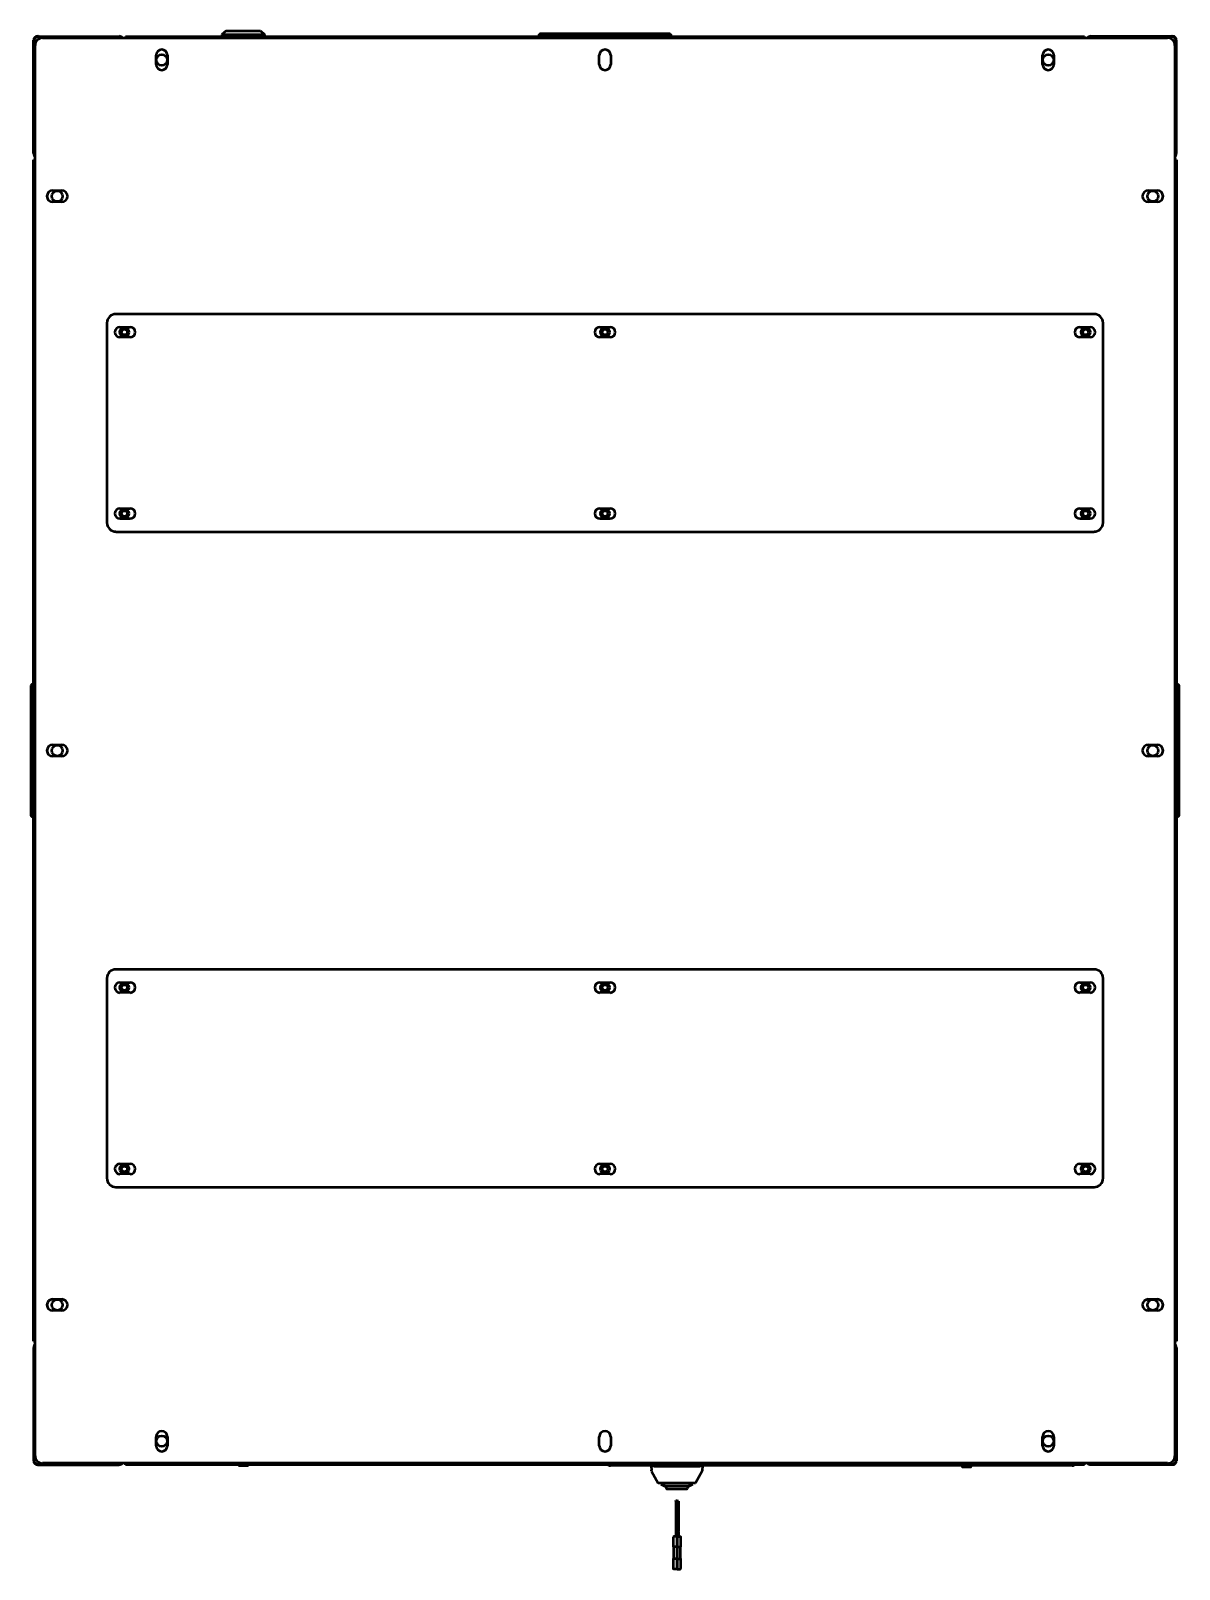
# Model space of a CAD drawing. Header units: millimetres. Extents: x 0 to 80, y -7 to 100.
import ezdxf

# ---------------------------------------------------------------- set-up
doc = ezdxf.new("R2010")
doc.units = ezdxf.units.MM
doc.layers.add('Visible (ANSI)', color=7, linetype='Continuous', lineweight=50)

msp = doc.modelspace()

# ---------------------------------------------------------------- linework, layer by layer
at = {"layer": 'Visible (ANSI)'}
for p, q in [((13.47, 100.31), (13.17, 100.06)), ((13.47, 100.31), (15.86, 100.31)), ((15.86, 100.31), (16.16, 100.06)), ((0, 99.56), (0, 99.66)), ((0, 91.72), (0, 99.56)), ((0, 99.56), (0.17, 99.56)), ((0.1, 0.63), (0.1, 99.29)), ((0.27, 99.92), (0.37, 99.92)), ((0.37, 99.92), (5.98, 99.92)), ((0.37, 99.75), (0.37, 99.92)), ((0.63, 99.82), (79.31, 99.82)), ((5.98, 99.82), (5.98, 99.92)), ((6.42, 99.92), (6.42, 99.82)), ((6.42, 99.92), (73.52, 99.92)), ((13.17, 100.06), (16.16, 100.06)), ((13.17, 100.06), (13.17, 99.92)), ((16.16, 100.06), (16.16, 99.92)), ((35.34, 100.01), (35.32, 99.99)), ((35.32, 99.92), (35.32, 99.99)), ((35.42, 100.09), (35.34, 100.01)), ((44.52, 100.09), (35.42, 100.09)), ((35.42, 99.99), (35.42, 100.09)), ((35.42, 99.99), (44.52, 99.99)), ((44.52, 100.09), (44.52, 99.99)), ((44.6, 100.01), (44.52, 100.09)), ((44.62, 99.99), (44.6, 100.01)), ((44.62, 99.99), (44.62, 99.92)), ((73.52, 99.92), (73.52, 99.82)), ((79.57, 99.92), (73.96, 99.92)), ((73.96, 99.82), (73.96, 99.92)), ((79.67, 99.92), (79.57, 99.92)), ((79.57, 99.75), (79.57, 99.92)), ((79.94, 99.56), (79.77, 99.56)), ((79.84, 99.29), (79.84, 0.63)), ((79.94, 99.56), (79.94, 99.66)), ((79.94, 91.72), (79.94, 99.56)), ((8.57, 97.96), (8.57, 98.6)), ((9.36, 98.6), (9.36, 97.96)), ((39.57, 97.96), (39.57, 98.6)), ((40.37, 98.6), (40.37, 97.96)), ((70.58, 97.96), (70.58, 98.6)), ((71.37, 98.6), (71.37, 97.96)), ((0, 91.72), (0.1, 91.72)), ((79.94, 91.72), (79.84, 91.72)), ((0, 91.28), (0.1, 91.28)), ((0, 8.64), (0, 91.28)), ((79.94, 91.28), (79.84, 91.28)), ((79.94, 91.28), (79.94, 8.64)), ((1.33, 89.14), (1.97, 89.14)), ((1.97, 88.35), (1.33, 88.35)), ((77.97, 89.14), (78.61, 89.14)), ((78.61, 88.35), (77.97, 88.35)), ((5.13, 79.86), (5.13, 65.91)), ((74.18, 80.5), (5.76, 80.5)), ((74.81, 65.91), (74.81, 79.86)), ((6.04, 79.59), (6.75, 79.59)), ((6.75, 78.87), (6.04, 78.87)), ((39.61, 79.59), (40.33, 79.59)), ((40.33, 78.87), (39.61, 78.87)), ((73.19, 79.59), (73.9, 79.59)), ((73.9, 78.87), (73.19, 78.87)), ((6.04, 66.9), (6.75, 66.9)), ((39.61, 66.9), (40.33, 66.9)), ((73.19, 66.9), (73.9, 66.9)), ((6.75, 66.18), (6.04, 66.18)), ((40.33, 66.18), (39.61, 66.18)), ((73.9, 66.18), (73.19, 66.18)), ((5.76, 65.27), (74.18, 65.27)), ((-0.12, 54.59), (-0.2, 54.51)), ((-0.2, 54.51), (-0.1, 54.51)), ((-0.2, 54.51), (-0.2, 45.42)), ((-0.1, 54.61), (-0.12, 54.59)), ((-0.1, 54.61), (0, 54.61)), ((-0.1, 45.42), (-0.1, 54.51)), ((79.94, 54.61), (80.04, 54.61)), ((80.06, 54.59), (80.04, 54.61)), ((80.04, 54.51), (80.04, 45.42)), ((80.04, 54.51), (80.14, 54.51)), ((80.14, 54.51), (80.06, 54.59)), ((80.14, 45.42), (80.14, 54.51)), ((1.33, 50.36), (1.97, 50.36)), ((1.97, 49.57), (1.33, 49.57)), ((77.97, 50.36), (78.61, 50.36)), ((78.61, 49.57), (77.97, 49.57)), ((-0.1, 45.42), (-0.2, 45.42)), ((-0.2, 45.42), (-0.12, 45.34)), ((-0.12, 45.34), (-0.1, 45.32)), ((0, 45.32), (-0.1, 45.32)), ((80.04, 45.32), (79.94, 45.32)), ((80.14, 45.42), (80.04, 45.42)), ((80.04, 45.32), (80.06, 45.34)), ((80.06, 45.34), (80.14, 45.42)), ((74.18, 34.65), (5.76, 34.65)), ((5.13, 34.02), (5.13, 20.06)), ((6.04, 33.74), (6.75, 33.74)), ((39.61, 33.74), (40.33, 33.74)), ((73.19, 33.74), (73.9, 33.74)), ((74.81, 20.06), (74.81, 34.02)), ((6.75, 33.03), (6.04, 33.03)), ((40.33, 33.03), (39.61, 33.03)), ((73.9, 33.03), (73.19, 33.03)), ((6.04, 21.05), (6.75, 21.05)), ((39.61, 21.05), (40.33, 21.05)), ((73.19, 21.05), (73.9, 21.05)), ((5.76, 19.42), (74.18, 19.42)), ((6.75, 20.34), (6.04, 20.34)), ((40.33, 20.34), (39.61, 20.34)), ((73.9, 20.34), (73.19, 20.34)), ((1.33, 11.58), (1.97, 11.58)), ((1.97, 10.78), (1.33, 10.78)), ((77.97, 11.58), (78.61, 11.58)), ((78.61, 10.78), (77.97, 10.78)), ((0, 8.64), (0.1, 8.64)), ((79.94, 8.64), (79.84, 8.64)), ((0, 8.2), (0.1, 8.2)), ((0, 8.2), (0, 0.37)), ((79.94, 8.2), (79.84, 8.2)), ((79.94, 8.2), (79.94, 0.37)), ((8.57, 1.33), (8.57, 1.96)), ((9.36, 1.96), (9.36, 1.33)), ((39.57, 1.33), (39.57, 1.96)), ((40.37, 1.96), (40.37, 1.33)), ((70.58, 1.33), (70.58, 1.96)), ((71.37, 1.96), (71.37, 1.33)), ((0, 0.37), (0, 0.27)), ((0, 0.37), (0.17, 0.37)), ((0.37, 0.17), (0.37, 0)), ((0.37, 0), (5.98, 0)), ((79.31, 0.1), (0.63, 0.1)), ((5.98, 0.1), (5.98, 0)), ((6.42, 0), (6.42, 0.1)), ((73.52, 0), (6.42, 0)), ((73.52, 0), (73.52, 0.1)), ((73.96, 0.1), (73.96, 0)), ((79.57, 0.17), (79.57, 0)), ((79.94, 0.37), (79.77, 0.37)), ((79.94, 0.37), (79.94, 0.27)), ((0.27, 0), (0.37, 0)), ((14.38, -0.06), (14.97, -0.06)), ((40.36, 0), (40.36, -0.06)), ((72.65, -0.06), (40.36, -0.06)), ((43.2, -0.1), (43.22, -0.39)), ((43.4, -0.1), (43.2, -0.1)), ((43.23, -0.44), (43.7, -1.28)), ((43.4, -0.1), (46.6, -0.1)), ((43.76, -0.1), (43.76, -0.06)), ((44.5, -0.1), (44.5, -0.06)), ((45.5, -0.1), (45.5, -0.06)), ((46.24, -0.1), (46.24, -0.06)), ((46.76, -0.44), (46.3, -1.28)), ((46.8, -0.1), (46.6, -0.1)), ((46.8, -0.1), (46.77, -0.39)), ((65.56, -0.09), (64.98, -0.09)), ((64.98, -0.15), (65.56, -0.15)), ((64.99, -0.09), (64.99, -0.06)), ((65.55, -0.09), (65.55, -0.06)), ((72.65, -0.06), (72.65, 0)), ((79.57, 0), (73.96, 0)), ((79.67, 0), (79.57, 0)), ((44.36, -1.28), (43.7, -1.28)), ((43.87, -1.36), (43.89, -1.28)), ((43.87, -1.36), (44.16, -1.49)), ((44.16, -1.49), (44.17, -1.5)), ((45.83, -1.5), (44.17, -1.5)), ((44.26, -1.5), (44.26, -1.67)), ((44.29, -1.69), (45, -1.69)), ((45.64, -1.28), (44.36, -1.28)), ((45, -1.69), (45.71, -1.69)), ((46.3, -1.28), (45.64, -1.28)), ((45.74, -1.5), (45.74, -1.67)), ((45.84, -1.49), (45.83, -1.5)), ((45.84, -1.49), (46.12, -1.36)), ((46.11, -1.28), (46.12, -1.36)), ((44.92, -2.55), (44.92, -2.51)), ((44.92, -2.51), (45.02, -2.51)), ((44.92, -2.55), (44.92, -2.71)), ((44.92, -2.71), (44.92, -4.66)), ((44.92, -2.71), (45.1, -2.71)), ((45.02, -2.55), (45.02, -2.51)), ((45.1, -2.55), (45.02, -2.55)), ((45.02, -2.55), (45.02, -2.57)), ((45.1, -2.57), (45.02, -2.57)), ((45.1, -2.55), (45.1, -2.57)), ((45.1, -2.57), (45.1, -2.71)), ((45.1, -2.71), (45.1, -4.66)), ((44.76, -5.75), (44.76, -5.06)), ((44.92, -5.01), (44.81, -5.01)), ((44.92, -4.66), (44.92, -4.72)), ((45.1, -4.66), (44.92, -4.66)), ((44.92, -4.72), (44.92, -5.02)), ((45.01, -5.74), (45.01, -5.02)), ((45.01, -5.02), (45.01, -5.74)), ((45.1, -4.72), (45.1, -4.66)), ((45.1, -4.72), (45.1, -5.02)), ((45.1, -5.01), (45.21, -5.01)), ((45.26, -5.06), (45.26, -5.75)), ((44.76, -5.75), (44.76, -6.57)), ((45.01, -5.74), (44.81, -5.74)), ((45.01, -5.74), (45.01, -6.58)), ((45.01, -5.74), (45.21, -5.74)), ((45.01, -6.58), (45.01, -5.74)), ((45.26, -6.57), (45.26, -5.75)), ((44.76, -7.26), (44.76, -6.57)), ((45.01, -6.58), (44.81, -6.58)), ((45.01, -7.31), (44.81, -7.31)), ((45.01, -7.31), (45.01, -6.58)), ((45.01, -6.58), (45.21, -6.58)), ((45.01, -6.58), (45.01, -7.31)), ((45.01, -7.31), (45.21, -7.31)), ((45.26, -6.57), (45.26, -7.26))]:
    msp.add_line(p, q, dxfattribs=at)
for centre, radius in [((8.96, 98.27), 0.381), ((70.98, 98.27), 0.381), ((1.65, 88.74), 0.381), ((78.29, 88.74), 0.381), ((6.35, 79.23), 0.317), ((6.35, 79.23), 0.198), ((39.97, 79.23), 0.317), ((39.97, 79.23), 0.198), ((73.59, 79.23), 0.317), ((73.59, 79.23), 0.198), ((6.35, 66.54), 0.317), ((6.35, 66.54), 0.198), ((39.97, 66.54), 0.317), ((39.97, 66.54), 0.198), ((73.59, 66.54), 0.317), ((73.59, 66.54), 0.198), ((1.65, 49.96), 0.381), ((78.29, 49.96), 0.381), ((6.35, 33.38), 0.317), ((6.35, 33.38), 0.198), ((39.97, 33.38), 0.317), ((39.97, 33.38), 0.198), ((73.59, 33.38), 0.317), ((73.59, 33.38), 0.198), ((6.35, 20.69), 0.317), ((6.35, 20.69), 0.198), ((39.97, 20.69), 0.317), ((39.97, 20.69), 0.198), ((73.59, 20.69), 0.317), ((73.59, 20.69), 0.198), ((1.65, 11.18), 0.381), ((78.29, 11.18), 0.381), ((8.96, 1.65), 0.381), ((70.98, 1.65), 0.381)]:
    msp.add_circle(centre, radius, dxfattribs=at)
for centre, radius, start, end in [((0.27, 99.66), 0.266, 90, 180), ((0.37, 99.56), 0.366, 90, 180), ((0.63, 99.29), 0.533, 90, 180), ((5.98, 99.56), 0.366, 46.7355, 90), ((73.96, 99.56), 0.366, 90, 133.2645), ((79.31, 99.29), 0.533, 0, 90), ((79.57, 99.56), 0.366, 0, 90), ((79.67, 99.66), 0.266, 0, 90), ((8.96, 98.6), 0.397, 0, 180), ((8.96, 97.96), 0.397, 180, 0), ((39.97, 98.6), 0.397, 0, 180), ((39.97, 97.96), 0.397, 180, 0), ((70.98, 98.6), 0.397, 0, 180), ((70.98, 97.96), 0.397, 180, 0), ((0.37, 91.72), 0.366, 180, 223.4511), ((79.57, 91.72), 0.366, 316.772, 0), ((1.33, 88.74), 0.397, 90, 270), ((1.97, 88.74), 0.397, 270, 90), ((77.97, 88.74), 0.397, 90, 270), ((78.61, 88.74), 0.397, 270, 90), ((5.76, 79.86), 0.635, 90, 180), ((74.18, 79.86), 0.635, 0, 90), ((6.04, 79.23), 0.357, 90, 270), ((6.75, 79.23), 0.357, 270, 90), ((39.61, 79.23), 0.357, 90, 270), ((40.33, 79.23), 0.357, 270, 90), ((73.19, 79.23), 0.357, 90, 270), ((73.9, 79.23), 0.357, 270, 90), ((6.04, 66.54), 0.357, 90, 270), ((6.75, 66.54), 0.357, 270, 90), ((39.61, 66.54), 0.357, 90, 270), ((40.33, 66.54), 0.357, 270, 90), ((73.19, 66.54), 0.357, 90, 270), ((73.9, 66.54), 0.357, 270, 90), ((5.76, 65.91), 0.635, 180, 270), ((74.18, 65.91), 0.635, 270, 0), ((1.33, 49.96), 0.397, 90, 270), ((1.97, 49.96), 0.397, 270, 90), ((77.97, 49.96), 0.397, 90, 270), ((78.61, 49.96), 0.397, 270, 90), ((5.76, 34.02), 0.635, 90, 180), ((74.18, 34.02), 0.635, 0, 90), ((6.04, 33.38), 0.357, 90, 270), ((6.75, 33.38), 0.357, 270, 90), ((39.61, 33.38), 0.357, 90, 270), ((40.33, 33.38), 0.357, 270, 90), ((73.19, 33.38), 0.357, 90, 270), ((73.9, 33.38), 0.357, 270, 90), ((6.04, 20.69), 0.357, 90, 270), ((6.75, 20.69), 0.357, 270, 90), ((39.61, 20.69), 0.357, 90, 270), ((40.33, 20.69), 0.357, 270, 90), ((73.19, 20.69), 0.357, 90, 270), ((73.9, 20.69), 0.357, 270, 90), ((5.76, 20.06), 0.635, 180, 270), ((74.18, 20.06), 0.635, 270, 0), ((1.33, 11.18), 0.397, 90, 270), ((1.97, 11.18), 0.397, 270, 90), ((77.97, 11.18), 0.397, 90, 270), ((78.61, 11.18), 0.397, 270, 90), ((0.37, 8.2), 0.366, 136.5489, 180), ((79.57, 8.2), 0.366, 0, 43.228), ((8.96, 1.96), 0.397, 0, 180), ((39.97, 1.96), 0.397, 0, 180), ((70.98, 1.96), 0.397, 0, 180), ((8.96, 1.33), 0.397, 180, 0), ((39.97, 1.33), 0.397, 180, 0), ((70.98, 1.33), 0.397, 180, 0), ((0.37, 0.37), 0.366, 180, 270), ((0.27, 0.27), 0.266, 180, 270), ((0.63, 0.63), 0.533, 180, 270), ((5.98, 0.37), 0.366, 270, 313.4148), ((14.38, -0.03), 0.0325, 90, 270), ((14.97, -0.03), 0.0325, 270, 90), ((73.96, 0.37), 0.366, 226.5852, 270), ((79.31, 0.63), 0.533, 270, 0), ((79.57, 0.37), 0.366, 270, 0), ((79.67, 0.27), 0.266, 270, 0), ((40.36, 0.17), 0.232, 226.5544, 270), ((46.74, -0.42), 0.03, 330.9454, 355), ((64.98, -0.12), 0.0325, 90, 270), ((65.56, -0.12), 0.0325, 270, 90), ((72.65, 0.17), 0.232, 270, 313.4456), ((45, -0.74), 1.12, 208.6854, 222.4973), ((45, -0.74), 1.13, 208.5329, 221.8327), ((44.29, -1.67), 0.025, 180, 270.0009), ((45.71, -1.67), 0.025, 270, 0), ((45, -0.74), 1.12, 317.5027, 331.3146), ((45, -0.74), 1.13, 318.1669, 331.4671)]:
    msp.add_arc(centre, radius, start, end, dxfattribs=at)
for centre, major_axis, ratio, start_param, end_param in [((43.26, -0.42), (0.0026, -0.0299), 0.999932, 4.712389, 5.131351), ((45.21, -6.39), (0, -0.0974), 0.512958, 1.70372, 1.72757)]:
    msp.add_ellipse(centre, major_axis=major_axis, ratio=ratio, start_param=start_param, end_param=end_param, dxfattribs=at)
for points in [[(0, 99.56), (0, 99.52), (0.05, 99.48), (0.12, 99.44)], [(79.94, 99.56), (79.94, 99.52), (79.89, 99.48), (79.82, 99.44)], [(0, 0.37), (0, 0.4), (0.05, 0.44), (0.12, 0.48)], [(79.94, 0.37), (79.94, 0.4), (79.89, 0.44), (79.82, 0.48)]]:
    msp.add_open_spline(points, degree=3, dxfattribs=at)
for points, knots in [([(0.48, 99.8), (0.48, 99.8), (0.48, 99.8), (0.48, 99.8), (0.44, 99.88), (0.4, 99.92), (0.37, 99.92)], [0.8809748, 0.8809748, 0.8809748, 0.8809748, 0.888793, 0.888793, 0.888793, 1.5707963, 1.5707963, 1.5707963, 1.5707963]), ([(35.33, 99.92), (35.33, 99.93), (35.33, 99.93), (35.34, 99.94), (35.34, 99.95), (35.36, 99.97), (35.37, 99.97), (35.37, 99.98), (35.38, 99.98), (35.38, 99.98), (35.39, 99.98), (35.39, 99.99), (35.39, 99.99), (35.4, 99.99), (35.4, 99.99), (35.4, 99.99), (35.4, 99.99), (35.4, 99.99), (35.41, 99.99), (35.41, 99.99), (35.41, 99.99), (35.41, 99.99), (35.41, 99.99), (35.41, 99.99), (35.41, 99.99), (35.41, 99.99), (35.42, 99.99), (35.42, 99.99), (35.42, 99.99), (35.42, 99.99), (35.42, 99.99), (35.42, 99.99), (35.42, 99.99), (35.42, 99.99), (35.42, 99.99), (35.42, 99.99), (35.42, 99.99), (35.42, 99.99), (35.42, 99.99), (35.42, 99.99)], [0.02825055, 0.02825055, 0.02825055, 0.02825055, 0.03381551, 0.03381551, 0.06003233, 0.06003233, 0.06832308, 0.06832308, 0.07291614, 0.07291614, 0.07835555, 0.07835555, 0.08057623, 0.08057623, 0.08291339, 0.08291339, 0.08495514, 0.08495514, 0.08586405, 0.08586405, 0.08676899, 0.08676899, 0.08763278, 0.08763278, 0.08938189, 0.08938189, 0.09041574, 0.09041574, 0.09078379, 0.09078379, 0.09104235, 0.09104235, 0.09130855, 0.09130855, 0.09171375, 0.09171375, 0.09246552, 0.09246552, 0.09313399, 0.09313399, 0.09313399, 0.09313399]), ([(35.42, 100.09), (35.42, 100.09), (35.42, 100.09), (35.42, 100.09), (35.42, 100.08), (35.42, 100.08), (35.42, 100.08), (35.42, 100.08), (35.42, 100.08), (35.42, 100.08), (35.42, 100.08), (35.42, 100.08), (35.42, 100.07), (35.42, 100.07), (35.42, 100.07), (35.42, 100.07), (35.42, 100.07), (35.42, 100.07), (35.42, 100.07), (35.42, 100.07), (35.42, 100.06), (35.42, 100.06), (35.42, 100.06), (35.42, 100.06), (35.42, 100.06), (35.42, 100.06), (35.42, 100.06), (35.42, 100.06), (35.42, 100.06), (35.42, 100.06), (35.42, 100.06), (35.42, 100.06), (35.42, 100.05), (35.42, 100.05), (35.42, 100.05), (35.42, 100.05), (35.42, 100.05), (35.41, 100.05), (35.41, 100.05), (35.41, 100.05), (35.41, 100.05), (35.41, 100.05), (35.41, 100.05), (35.41, 100.05), (35.41, 100.05), (35.41, 100.05), (35.41, 100.05), (35.41, 100.05), (35.41, 100.05), (35.41, 100.04), (35.41, 100.04), (35.41, 100.04), (35.41, 100.04), (35.41, 100.04), (35.41, 100.04), (35.41, 100.04), (35.41, 100.04), (35.41, 100.04), (35.41, 100.04), (35.41, 100.04), (35.41, 100.04), (35.41, 100.04), (35.41, 100.04), (35.41, 100.04), (35.41, 100.04), (35.41, 100.04), (35.4, 100.04), (35.4, 100.04), (35.4, 100.04), (35.4, 100.04), (35.4, 100.04), (35.4, 100.04), (35.4, 100.04), (35.4, 100.04), (35.4, 100.04), (35.4, 100.04), (35.4, 100.04), (35.4, 100.04), (35.4, 100.04), (35.4, 100.04), (35.4, 100.04), (35.4, 100.04), (35.4, 100.04), (35.39, 100.04), (35.39, 100.04), (35.39, 100.04), (35.39, 100.04), (35.39, 100.04), (35.39, 100.04), (35.39, 100.04), (35.39, 100.04), (35.39, 100.04), (35.39, 100.04), (35.39, 100.04), (35.38, 100.04), (35.38, 100.04), (35.38, 100.03), (35.38, 100.03), (35.38, 100.03), (35.38, 100.03), (35.38, 100.03), (35.38, 100.03), (35.37, 100.03), (35.37, 100.03), (35.37, 100.03), (35.37, 100.03), (35.37, 100.03), (35.37, 100.03), (35.37, 100.03), (35.37, 100.03), (35.37, 100.03), (35.37, 100.03), (35.37, 100.03), (35.36, 100.03), (35.36, 100.03), (35.36, 100.02), (35.36, 100.02), (35.36, 100.02), (35.36, 100.02), (35.35, 100.02), (35.35, 100.02), (35.35, 100.02), (35.35, 100.02), (35.35, 100.02), (35.35, 100.02), (35.35, 100.01), (35.35, 100.01), (35.35, 100.01), (35.34, 100.01), (35.34, 100.01)], [0, 0, 0, 0, 0.025, 0.025, 0.025, 0.05, 0.05, 0.05, 0.075, 0.075, 0.075, 0.1, 0.1, 0.1, 0.125, 0.125, 0.125, 0.15, 0.15, 0.15, 0.175, 0.175, 0.175, 0.2, 0.2, 0.2, 0.225, 0.225, 0.225, 0.25, 0.25, 0.25, 0.275, 0.275, 0.275, 0.3, 0.3, 0.3, 0.325, 0.325, 0.325, 0.35, 0.35, 0.35, 0.375, 0.375, 0.375, 0.4, 0.4, 0.4, 0.425, 0.425, 0.425, 0.45, 0.45, 0.45, 0.475, 0.475, 0.475, 0.5, 0.5, 0.5, 0.525, 0.525, 0.525, 0.55, 0.55, 0.55, 0.575, 0.575, 0.575, 0.6, 0.6, 0.6, 0.625, 0.625, 0.625, 0.65, 0.65, 0.65, 0.659963, 0.659963, 0.659963, 0.675, 0.675, 0.675, 0.7, 0.7, 0.7, 0.725, 0.725, 0.725, 0.75, 0.75, 0.75, 0.775, 0.775, 0.775, 0.8, 0.8, 0.8, 0.825, 0.825, 0.825, 0.85, 0.85, 0.85, 0.858884, 0.858884, 0.858884, 0.875, 0.875, 0.875, 0.9, 0.9, 0.9, 0.925, 0.925, 0.925, 0.95, 0.95, 0.95, 0.975, 0.975, 0.975, 0.982182, 0.982182, 0.982182, 1, 1, 1, 1]), ([(44.6, 100.01), (44.6, 100.01), (44.59, 100.01), (44.59, 100.01), (44.59, 100.02), (44.59, 100.02), (44.59, 100.02), (44.59, 100.02), (44.59, 100.02), (44.59, 100.02), (44.58, 100.02), (44.58, 100.02), (44.58, 100.02), (44.58, 100.02), (44.58, 100.02), (44.58, 100.02), (44.58, 100.02), (44.58, 100.02), (44.58, 100.02), (44.58, 100.03), (44.58, 100.03), (44.57, 100.03), (44.57, 100.03), (44.57, 100.03), (44.57, 100.03), (44.57, 100.03), (44.57, 100.03), (44.57, 100.03), (44.57, 100.03), (44.57, 100.03), (44.57, 100.03), (44.57, 100.03), (44.57, 100.03), (44.56, 100.03), (44.56, 100.03), (44.56, 100.03), (44.56, 100.03), (44.56, 100.03), (44.56, 100.03), (44.56, 100.03), (44.56, 100.03), (44.56, 100.03), (44.56, 100.03), (44.56, 100.03), (44.56, 100.04), (44.56, 100.04), (44.55, 100.04), (44.55, 100.04), (44.55, 100.04), (44.55, 100.04), (44.55, 100.04), (44.55, 100.04), (44.55, 100.04), (44.55, 100.04), (44.55, 100.04), (44.55, 100.04), (44.55, 100.04), (44.54, 100.04), (44.54, 100.04), (44.54, 100.04), (44.54, 100.04), (44.54, 100.04), (44.54, 100.04), (44.54, 100.04), (44.54, 100.04), (44.54, 100.04), (44.54, 100.04), (44.54, 100.04), (44.54, 100.04), (44.54, 100.04), (44.54, 100.04), (44.54, 100.04), (44.54, 100.04), (44.54, 100.04), (44.54, 100.04), (44.54, 100.04), (44.53, 100.04), (44.53, 100.04), (44.53, 100.04), (44.53, 100.04), (44.53, 100.04), (44.53, 100.04), (44.53, 100.04), (44.53, 100.04), (44.53, 100.04), (44.53, 100.04), (44.53, 100.04), (44.53, 100.04), (44.53, 100.04), (44.53, 100.04), (44.53, 100.04), (44.53, 100.04), (44.53, 100.04), (44.53, 100.04), (44.53, 100.04), (44.53, 100.04), (44.53, 100.04), (44.53, 100.04), (44.53, 100.04), (44.53, 100.04), (44.53, 100.04), (44.53, 100.04), (44.53, 100.04), (44.53, 100.04), (44.53, 100.04), (44.53, 100.04), (44.53, 100.04), (44.53, 100.04), (44.53, 100.04), (44.53, 100.04), (44.53, 100.04), (44.53, 100.04), (44.53, 100.04), (44.53, 100.04), (44.53, 100.04), (44.53, 100.04), (44.53, 100.04), (44.53, 100.04), (44.53, 100.04), (44.53, 100.04), (44.53, 100.04), (44.53, 100.04), (44.53, 100.04), (44.53, 100.04), (44.53, 100.04), (44.53, 100.04), (44.53, 100.04), (44.53, 100.04), (44.53, 100.04), (44.53, 100.04), (44.53, 100.04), (44.53, 100.04), (44.53, 100.04), (44.52, 100.04), (44.52, 100.04), (44.52, 100.04), (44.52, 100.04), (44.52, 100.04), (44.52, 100.04), (44.52, 100.04), (44.52, 100.04), (44.52, 100.04), (44.52, 100.04), (44.52, 100.04), (44.52, 100.04), (44.52, 100.04), (44.52, 100.04), (44.52, 100.04), (44.52, 100.04), (44.52, 100.04), (44.52, 100.04), (44.52, 100.04), (44.52, 100.04), (44.52, 100.04), (44.52, 100.04), (44.52, 100.05), (44.52, 100.05), (44.52, 100.05), (44.52, 100.05), (44.52, 100.05), (44.52, 100.05), (44.52, 100.05), (44.52, 100.05), (44.52, 100.05), (44.52, 100.05), (44.52, 100.05), (44.52, 100.05), (44.52, 100.05), (44.52, 100.05), (44.52, 100.05), (44.52, 100.05), (44.52, 100.05), (44.52, 100.05), (44.52, 100.05), (44.52, 100.05), (44.52, 100.05), (44.52, 100.05), (44.52, 100.05), (44.52, 100.05), (44.52, 100.05), (44.52, 100.05), (44.52, 100.05), (44.52, 100.05), (44.52, 100.05), (44.52, 100.05), (44.52, 100.05), (44.52, 100.05), (44.52, 100.05), (44.52, 100.06), (44.52, 100.06), (44.52, 100.06), (44.52, 100.06), (44.52, 100.06), (44.52, 100.06), (44.52, 100.06), (44.52, 100.06), (44.52, 100.06), (44.52, 100.06), (44.52, 100.06), (44.52, 100.06), (44.52, 100.06), (44.52, 100.06), (44.52, 100.06), (44.52, 100.06), (44.52, 100.06), (44.52, 100.07), (44.52, 100.07), (44.52, 100.07), (44.52, 100.07), (44.52, 100.07), (44.52, 100.07), (44.52, 100.07), (44.52, 100.07), (44.52, 100.07), (44.52, 100.07), (44.52, 100.07), (44.52, 100.08), (44.52, 100.08), (44.52, 100.08), (44.52, 100.08), (44.52, 100.08), (44.52, 100.08), (44.52, 100.08), (44.52, 100.08), (44.52, 100.09), (44.52, 100.09), (44.52, 100.09), (44.52, 100.09), (44.52, 100.09)], [0, 0, 0, 0, 0.013889, 0.013889, 0.013889, 0.027778, 0.027778, 0.027778, 0.041667, 0.041667, 0.041667, 0.055556, 0.055556, 0.055556, 0.065077, 0.065077, 0.065077, 0.069444, 0.069444, 0.069444, 0.083333, 0.083333, 0.083333, 0.090727, 0.090727, 0.090727, 0.097222, 0.097222, 0.097222, 0.111111, 0.111111, 0.111111, 0.117002, 0.117002, 0.117002, 0.125, 0.125, 0.125, 0.138889, 0.138889, 0.138889, 0.146042, 0.146042, 0.146042, 0.152778, 0.152778, 0.152778, 0.166667, 0.166667, 0.166667, 0.180556, 0.180556, 0.180556, 0.194444, 0.194444, 0.194444, 0.208333, 0.208333, 0.208333, 0.222222, 0.222222, 0.222222, 0.236111, 0.236111, 0.236111, 0.25, 0.25, 0.25, 0.263889, 0.263889, 0.263889, 0.277778, 0.277778, 0.277778, 0.291667, 0.291667, 0.291667, 0.305556, 0.305556, 0.305556, 0.319444, 0.319444, 0.319444, 0.333333, 0.333333, 0.333333, 0.347222, 0.347222, 0.347222, 0.361111, 0.361111, 0.361111, 0.375, 0.375, 0.375, 0.388889, 0.388889, 0.388889, 0.402778, 0.402778, 0.402778, 0.416667, 0.416667, 0.416667, 0.430556, 0.430556, 0.430556, 0.444444, 0.444444, 0.444444, 0.458333, 0.458333, 0.458333, 0.472222, 0.472222, 0.472222, 0.486111, 0.486111, 0.486111, 0.5, 0.5, 0.5, 0.513889, 0.513889, 0.513889, 0.527778, 0.527778, 0.527778, 0.541667, 0.541667, 0.541667, 0.555556, 0.555556, 0.555556, 0.569444, 0.569444, 0.569444, 0.583333, 0.583333, 0.583333, 0.597222, 0.597222, 0.597222, 0.611111, 0.611111, 0.611111, 0.625, 0.625, 0.625, 0.638889, 0.638889, 0.638889, 0.652778, 0.652778, 0.652778, 0.666667, 0.666667, 0.666667, 0.680556, 0.680556, 0.680556, 0.694444, 0.694444, 0.694444, 0.708333, 0.708333, 0.708333, 0.722222, 0.722222, 0.722222, 0.736111, 0.736111, 0.736111, 0.75, 0.75, 0.75, 0.763889, 0.763889, 0.763889, 0.777778, 0.777778, 0.777778, 0.791667, 0.791667, 0.791667, 0.805556, 0.805556, 0.805556, 0.819444, 0.819444, 0.819444, 0.833333, 0.833333, 0.833333, 0.847222, 0.847222, 0.847222, 0.861111, 0.861111, 0.861111, 0.875, 0.875, 0.875, 0.888889, 0.888889, 0.888889, 0.902778, 0.902778, 0.902778, 0.916667, 0.916667, 0.916667, 0.930556, 0.930556, 0.930556, 0.944444, 0.944444, 0.944444, 0.958333, 0.958333, 0.958333, 0.972222, 0.972222, 0.972222, 0.986111, 0.986111, 0.986111, 1, 1, 1, 1]), ([(44.52, 99.99), (44.52, 99.99), (44.52, 99.99), (44.53, 99.99), (44.53, 99.99), (44.54, 99.99), (44.54, 99.99), (44.55, 99.99), (44.56, 99.98), (44.57, 99.97), (44.58, 99.97), (44.59, 99.96), (44.59, 99.96), (44.6, 99.95), (44.6, 99.95), (44.6, 99.94)], [0.000001, 0.000001, 0.000001, 0.000001, 0.00947196, 0.00947196, 0.01789704, 0.01789704, 0.02367355, 0.02367355, 0.04217233, 0.04217233, 0.06012288, 0.06012288, 0.06904739, 0.06904739, 0.07791285, 0.07791285, 0.07791285, 0.07791285]), ([(44.61, 99.92), (44.61, 99.93), (44.61, 99.93), (44.61, 99.94), (44.6, 99.94), (44.6, 99.94)], [-0.03128131, -0.03128131, -0.03128131, -0.03128131, -0.01832078, -0.01832078, -0.000001, -0.000001, -0.000001, -0.000001]), ([(79.46, 99.8), (79.46, 99.8), (79.46, 99.8), (79.46, 99.8), (79.5, 99.88), (79.54, 99.92), (79.57, 99.92)], [0.8817251, 0.8817251, 0.8817251, 0.8817251, 0.888793, 0.888793, 0.888793, 1.5707963, 1.5707963, 1.5707963, 1.5707963]), ([(-0.12, 54.59), (-0.12, 54.59), (-0.12, 54.59), (-0.12, 54.59), (-0.12, 54.58), (-0.13, 54.58), (-0.13, 54.58), (-0.13, 54.58), (-0.13, 54.58), (-0.13, 54.58), (-0.13, 54.58), (-0.13, 54.58), (-0.13, 54.57), (-0.13, 54.57), (-0.13, 54.57), (-0.13, 54.57), (-0.13, 54.57), (-0.13, 54.57), (-0.13, 54.57), (-0.13, 54.57), (-0.14, 54.57), (-0.14, 54.57), (-0.14, 54.57), (-0.14, 54.57), (-0.14, 54.56), (-0.14, 54.56), (-0.14, 54.56), (-0.14, 54.56), (-0.14, 54.56), (-0.14, 54.56), (-0.14, 54.56), (-0.14, 54.56), (-0.14, 54.56), (-0.14, 54.56), (-0.14, 54.56), (-0.14, 54.56), (-0.14, 54.55), (-0.14, 54.55), (-0.14, 54.55), (-0.14, 54.55), (-0.14, 54.55), (-0.14, 54.55), (-0.14, 54.55), (-0.14, 54.55), (-0.14, 54.55), (-0.14, 54.55), (-0.14, 54.55), (-0.14, 54.55), (-0.15, 54.54), (-0.15, 54.54), (-0.15, 54.54), (-0.15, 54.54), (-0.15, 54.54), (-0.15, 54.54), (-0.15, 54.54), (-0.15, 54.54), (-0.15, 54.54), (-0.15, 54.54), (-0.15, 54.54), (-0.15, 54.54), (-0.15, 54.54), (-0.15, 54.53), (-0.15, 54.53), (-0.15, 54.53), (-0.15, 54.53), (-0.15, 54.53), (-0.15, 54.53), (-0.15, 54.53), (-0.15, 54.53), (-0.15, 54.53), (-0.15, 54.53), (-0.15, 54.53), (-0.15, 54.53), (-0.15, 54.53), (-0.15, 54.53), (-0.15, 54.53), (-0.15, 54.53), (-0.15, 54.53), (-0.15, 54.53), (-0.15, 54.53), (-0.15, 54.53), (-0.15, 54.53), (-0.15, 54.53), (-0.15, 54.52), (-0.15, 54.52), (-0.15, 54.52), (-0.15, 54.52), (-0.15, 54.52), (-0.15, 54.52), (-0.15, 54.52), (-0.15, 54.52), (-0.15, 54.52), (-0.15, 54.52), (-0.15, 54.52), (-0.15, 54.52), (-0.15, 54.52), (-0.15, 54.52), (-0.15, 54.52), (-0.15, 54.52), (-0.15, 54.52), (-0.15, 54.52), (-0.15, 54.52), (-0.15, 54.52), (-0.15, 54.52), (-0.15, 54.52), (-0.15, 54.52), (-0.15, 54.52), (-0.15, 54.52), (-0.15, 54.52), (-0.15, 54.52), (-0.15, 54.52), (-0.15, 54.52), (-0.15, 54.52), (-0.15, 54.52), (-0.15, 54.52), (-0.15, 54.52), (-0.15, 54.52), (-0.15, 54.52), (-0.15, 54.52), (-0.15, 54.52), (-0.15, 54.52), (-0.15, 54.52), (-0.15, 54.52), (-0.15, 54.52), (-0.15, 54.52), (-0.15, 54.52), (-0.15, 54.52), (-0.15, 54.52), (-0.15, 54.52), (-0.15, 54.52), (-0.15, 54.52), (-0.15, 54.52), (-0.15, 54.52), (-0.15, 54.52), (-0.15, 54.52), (-0.15, 54.52), (-0.15, 54.52), (-0.15, 54.52), (-0.15, 54.52), (-0.15, 54.52), (-0.15, 54.52), (-0.15, 54.52), (-0.15, 54.52), (-0.15, 54.52), (-0.15, 54.52), (-0.15, 54.52), (-0.15, 54.52), (-0.15, 54.52), (-0.15, 54.52), (-0.15, 54.52), (-0.15, 54.52), (-0.15, 54.52), (-0.15, 54.52), (-0.15, 54.52), (-0.15, 54.51), (-0.15, 54.51), (-0.15, 54.51), (-0.15, 54.51), (-0.15, 54.51), (-0.15, 54.51), (-0.15, 54.51), (-0.16, 54.51), (-0.16, 54.51), (-0.16, 54.51), (-0.16, 54.51), (-0.16, 54.51), (-0.16, 54.51), (-0.16, 54.51), (-0.16, 54.51), (-0.16, 54.51), (-0.16, 54.51), (-0.16, 54.51), (-0.16, 54.51), (-0.16, 54.51), (-0.16, 54.51), (-0.16, 54.51), (-0.16, 54.51), (-0.16, 54.51), (-0.16, 54.51), (-0.16, 54.51), (-0.16, 54.51), (-0.16, 54.51), (-0.16, 54.51), (-0.16, 54.51), (-0.16, 54.51), (-0.16, 54.51), (-0.16, 54.51), (-0.16, 54.51), (-0.16, 54.51), (-0.16, 54.51), (-0.17, 54.51), (-0.17, 54.51), (-0.17, 54.51), (-0.17, 54.51), (-0.17, 54.51), (-0.17, 54.51), (-0.17, 54.51), (-0.17, 54.51), (-0.17, 54.51), (-0.17, 54.51), (-0.17, 54.51), (-0.17, 54.51), (-0.17, 54.51), (-0.17, 54.51), (-0.17, 54.51), (-0.17, 54.51), (-0.18, 54.51), (-0.18, 54.51), (-0.18, 54.51), (-0.18, 54.51), (-0.18, 54.51), (-0.18, 54.51), (-0.18, 54.51), (-0.18, 54.51), (-0.18, 54.51), (-0.18, 54.51), (-0.18, 54.51), (-0.19, 54.51), (-0.19, 54.51), (-0.19, 54.51), (-0.19, 54.51), (-0.19, 54.51), (-0.19, 54.51), (-0.19, 54.51), (-0.19, 54.51), (-0.2, 54.51), (-0.2, 54.51), (-0.2, 54.51), (-0.2, 54.51)], [0, 0, 0, 0, 0.013889, 0.013889, 0.013889, 0.027778, 0.027778, 0.027778, 0.041667, 0.041667, 0.041667, 0.055556, 0.055556, 0.055556, 0.065077, 0.065077, 0.065077, 0.069444, 0.069444, 0.069444, 0.083333, 0.083333, 0.083333, 0.090727, 0.090727, 0.090727, 0.097222, 0.097222, 0.097222, 0.111111, 0.111111, 0.111111, 0.117002, 0.117002, 0.117002, 0.125, 0.125, 0.125, 0.138889, 0.138889, 0.138889, 0.146042, 0.146042, 0.146042, 0.152778, 0.152778, 0.152778, 0.166667, 0.166667, 0.166667, 0.180556, 0.180556, 0.180556, 0.194444, 0.194444, 0.194444, 0.208333, 0.208333, 0.208333, 0.222222, 0.222222, 0.222222, 0.236111, 0.236111, 0.236111, 0.25, 0.25, 0.25, 0.263889, 0.263889, 0.263889, 0.277778, 0.277778, 0.277778, 0.291667, 0.291667, 0.291667, 0.305556, 0.305556, 0.305556, 0.319444, 0.319444, 0.319444, 0.333333, 0.333333, 0.333333, 0.347222, 0.347222, 0.347222, 0.361111, 0.361111, 0.361111, 0.375, 0.375, 0.375, 0.388889, 0.388889, 0.388889, 0.402778, 0.402778, 0.402778, 0.416667, 0.416667, 0.416667, 0.430556, 0.430556, 0.430556, 0.444444, 0.444444, 0.444444, 0.458333, 0.458333, 0.458333, 0.472222, 0.472222, 0.472222, 0.486111, 0.486111, 0.486111, 0.5, 0.5, 0.5, 0.513889, 0.513889, 0.513889, 0.527778, 0.527778, 0.527778, 0.541667, 0.541667, 0.541667, 0.555556, 0.555556, 0.555556, 0.569444, 0.569444, 0.569444, 0.583333, 0.583333, 0.583333, 0.597222, 0.597222, 0.597222, 0.611111, 0.611111, 0.611111, 0.625, 0.625, 0.625, 0.638889, 0.638889, 0.638889, 0.652778, 0.652778, 0.652778, 0.666667, 0.666667, 0.666667, 0.680556, 0.680556, 0.680556, 0.694444, 0.694444, 0.694444, 0.708333, 0.708333, 0.708333, 0.722222, 0.722222, 0.722222, 0.736111, 0.736111, 0.736111, 0.75, 0.75, 0.75, 0.763889, 0.763889, 0.763889, 0.777778, 0.777778, 0.777778, 0.791667, 0.791667, 0.791667, 0.805556, 0.805556, 0.805556, 0.819444, 0.819444, 0.819444, 0.833333, 0.833333, 0.833333, 0.847222, 0.847222, 0.847222, 0.861111, 0.861111, 0.861111, 0.875, 0.875, 0.875, 0.888889, 0.888889, 0.888889, 0.902778, 0.902778, 0.902778, 0.916667, 0.916667, 0.916667, 0.930556, 0.930556, 0.930556, 0.944444, 0.944444, 0.944444, 0.958333, 0.958333, 0.958333, 0.972222, 0.972222, 0.972222, 0.986111, 0.986111, 0.986111, 1, 1, 1, 1]), ([(-0.1, 54.51), (-0.1, 54.51), (-0.1, 54.51), (-0.1, 54.52), (-0.1, 54.52), (-0.1, 54.53), (-0.1, 54.53), (-0.09, 54.54), (-0.09, 54.55), (-0.08, 54.56), (-0.08, 54.57), (-0.07, 54.58), (-0.07, 54.58), (-0.06, 54.59), (-0.06, 54.59), (-0.05, 54.59)], [0.000001, 0.000001, 0.000001, 0.000001, 0.00947196, 0.00947196, 0.01789704, 0.01789704, 0.02367355, 0.02367355, 0.04217233, 0.04217233, 0.06012288, 0.06012288, 0.06904739, 0.06904739, 0.07791285, 0.07791285, 0.07791285, 0.07791285]), ([(0, 54.61), (0, 54.61), (0, 54.61), (0, 54.61), (0, 54.61), (0, 54.61), (0, 54.61), (0, 54.61), (0, 54.61), (0, 54.61), (0, 54.61), (0, 54.61), (0, 54.61), (-0.01, 54.61), (-0.01, 54.61), (-0.01, 54.61), (-0.01, 54.61), (-0.02, 54.61), (-0.02, 54.61), (-0.02, 54.61), (-0.02, 54.61), (-0.02, 54.61), (-0.03, 54.61), (-0.03, 54.6), (-0.03, 54.6), (-0.03, 54.6), (-0.04, 54.6), (-0.05, 54.6), (-0.05, 54.6), (-0.05, 54.59)], [-0.07706543, -0.07706543, -0.07706543, -0.07706543, -0.07687468, -0.07687468, -0.07667489, -0.07667489, -0.07631646, -0.07631646, -0.07569862, -0.07569862, -0.07325747, -0.07325747, -0.07121131, -0.07121131, -0.06576428, -0.06576428, -0.0572785, -0.0572785, -0.04987835, -0.04987835, -0.04588632, -0.04588632, -0.04209874, -0.04209874, -0.03438942, -0.03438942, -0.01832078, -0.01832078, -0.000001, -0.000001, -0.000001, -0.000001]), ([(79.94, 54.61), (79.94, 54.61), (79.94, 54.61), (79.94, 54.61), (79.94, 54.61), (79.94, 54.61), (79.94, 54.61), (79.94, 54.61), (79.94, 54.61), (79.94, 54.61), (79.94, 54.61), (79.94, 54.61), (79.94, 54.61), (79.94, 54.61), (79.94, 54.61), (79.94, 54.61), (79.94, 54.61), (79.94, 54.61), (79.94, 54.61), (79.95, 54.61), (79.95, 54.61), (79.95, 54.61), (79.95, 54.61), (79.95, 54.61), (79.95, 54.61), (79.95, 54.61), (79.95, 54.61), (79.95, 54.61), (79.95, 54.61), (79.95, 54.61), (79.95, 54.61), (79.95, 54.61), (79.95, 54.61), (79.95, 54.61), (79.95, 54.61), (79.96, 54.61), (79.96, 54.61), (79.96, 54.61), (79.96, 54.61), (79.96, 54.61), (79.96, 54.61), (79.96, 54.61), (79.96, 54.61), (79.97, 54.6), (79.97, 54.6), (79.97, 54.6), (79.98, 54.6), (79.99, 54.6), (80, 54.59), (80.02, 54.57), (80.02, 54.57), (80.03, 54.56), (80.03, 54.56), (80.03, 54.55), (80.03, 54.55), (80.03, 54.54), (80.03, 54.54), (80.04, 54.54), (80.04, 54.53), (80.04, 54.53), (80.04, 54.53), (80.04, 54.53), (80.04, 54.53), (80.04, 54.53), (80.04, 54.52), (80.04, 54.52), (80.04, 54.52), (80.04, 54.52), (80.04, 54.52), (80.04, 54.52), (80.04, 54.52), (80.04, 54.51), (80.04, 54.51), (80.04, 54.51), (80.04, 54.51), (80.04, 54.51), (80.04, 54.51), (80.04, 54.51), (80.04, 54.51), (80.04, 54.51), (80.04, 54.51), (80.04, 54.51), (80.04, 54.51), (80.04, 54.51)], [0.00000107, 0.00000107, 0.00000107, 0.00000107, 0.00008042, 0.00008042, 0.00010915, 0.00010915, 0.00013226, 0.00013226, 0.00015627, 0.00015627, 0.00018336, 0.00018336, 0.00022177, 0.00022177, 0.00034888, 0.00034888, 0.00170761, 0.00170761, 0.00545508, 0.00545508, 0.00895468, 0.00895468, 0.01006205, 0.01006205, 0.01084378, 0.01084378, 0.01129091, 0.01129091, 0.01159156, 0.01159156, 0.01188378, 0.01188378, 0.01230545, 0.01230545, 0.01365733, 0.01365733, 0.01607438, 0.01607438, 0.0175995, 0.0175995, 0.01887422, 0.01887422, 0.0216383, 0.0216383, 0.02597308, 0.02597308, 0.03381551, 0.03381551, 0.06003233, 0.06003233, 0.06832308, 0.06832308, 0.07291614, 0.07291614, 0.07835555, 0.07835555, 0.08057623, 0.08057623, 0.08291339, 0.08291339, 0.08495514, 0.08495514, 0.08586405, 0.08586405, 0.08676899, 0.08676899, 0.08763278, 0.08763278, 0.08938189, 0.08938189, 0.09041574, 0.09041574, 0.09078379, 0.09078379, 0.09104235, 0.09104235, 0.09130855, 0.09130855, 0.09171375, 0.09171375, 0.09246552, 0.09246552, 0.09313399, 0.09313399, 0.09313399, 0.09313399]), ([(80.14, 54.51), (80.14, 54.51), (80.14, 54.51), (80.13, 54.51), (80.13, 54.51), (80.13, 54.51), (80.13, 54.51), (80.13, 54.51), (80.13, 54.51), (80.13, 54.51), (80.12, 54.51), (80.12, 54.51), (80.12, 54.51), (80.12, 54.51), (80.12, 54.51), (80.12, 54.51), (80.12, 54.51), (80.12, 54.51), (80.12, 54.51), (80.11, 54.51), (80.11, 54.51), (80.11, 54.51), (80.11, 54.51), (80.11, 54.51), (80.11, 54.51), (80.11, 54.51), (80.11, 54.51), (80.11, 54.51), (80.11, 54.51), (80.11, 54.51), (80.1, 54.52), (80.1, 54.52), (80.1, 54.52), (80.1, 54.52), (80.1, 54.52), (80.1, 54.52), (80.1, 54.52), (80.1, 54.52), (80.1, 54.52), (80.1, 54.52), (80.1, 54.52), (80.1, 54.52), (80.1, 54.52), (80.1, 54.52), (80.1, 54.52), (80.09, 54.52), (80.09, 54.52), (80.09, 54.52), (80.09, 54.52), (80.09, 54.52), (80.09, 54.52), (80.09, 54.52), (80.09, 54.52), (80.09, 54.52), (80.09, 54.52), (80.09, 54.52), (80.09, 54.52), (80.09, 54.52), (80.09, 54.52), (80.09, 54.52), (80.09, 54.52), (80.09, 54.52), (80.09, 54.52), (80.09, 54.53), (80.09, 54.53), (80.09, 54.53), (80.09, 54.53), (80.09, 54.53), (80.09, 54.53), (80.09, 54.53), (80.09, 54.53), (80.09, 54.53), (80.09, 54.53), (80.09, 54.53), (80.09, 54.53), (80.09, 54.53), (80.09, 54.53), (80.09, 54.53), (80.09, 54.53), (80.09, 54.54), (80.09, 54.54), (80.09, 54.54), (80.09, 54.54), (80.09, 54.54), (80.09, 54.54), (80.09, 54.54), (80.09, 54.54), (80.09, 54.54), (80.09, 54.54), (80.09, 54.54), (80.09, 54.54), (80.08, 54.54), (80.08, 54.54), (80.08, 54.55), (80.08, 54.55), (80.08, 54.55), (80.08, 54.55), (80.08, 54.55), (80.08, 54.55), (80.08, 54.55), (80.08, 54.55), (80.08, 54.56), (80.08, 54.56), (80.08, 54.56), (80.08, 54.56), (80.08, 54.56), (80.08, 54.56), (80.08, 54.56), (80.08, 54.56), (80.08, 54.56), (80.08, 54.56), (80.08, 54.56), (80.08, 54.57), (80.07, 54.57), (80.07, 54.57), (80.07, 54.57), (80.07, 54.57), (80.07, 54.57), (80.07, 54.58), (80.07, 54.58), (80.07, 54.58), (80.07, 54.58), (80.07, 54.58), (80.06, 54.58), (80.06, 54.58), (80.06, 54.58), (80.06, 54.58), (80.06, 54.59), (80.06, 54.59), (80.06, 54.59)], [0, 0, 0, 0, 0.025, 0.025, 0.025, 0.05, 0.05, 0.05, 0.075, 0.075, 0.075, 0.1, 0.1, 0.1, 0.125, 0.125, 0.125, 0.15, 0.15, 0.15, 0.175, 0.175, 0.175, 0.2, 0.2, 0.2, 0.225, 0.225, 0.225, 0.25, 0.25, 0.25, 0.275, 0.275, 0.275, 0.3, 0.3, 0.3, 0.325, 0.325, 0.325, 0.35, 0.35, 0.35, 0.375, 0.375, 0.375, 0.4, 0.4, 0.4, 0.425, 0.425, 0.425, 0.45, 0.45, 0.45, 0.475, 0.475, 0.475, 0.5, 0.5, 0.5, 0.525, 0.525, 0.525, 0.55, 0.55, 0.55, 0.575, 0.575, 0.575, 0.6, 0.6, 0.6, 0.625, 0.625, 0.625, 0.65, 0.65, 0.65, 0.659963, 0.659963, 0.659963, 0.675, 0.675, 0.675, 0.7, 0.7, 0.7, 0.725, 0.725, 0.725, 0.75, 0.75, 0.75, 0.775, 0.775, 0.775, 0.8, 0.8, 0.8, 0.825, 0.825, 0.825, 0.85, 0.85, 0.85, 0.858884, 0.858884, 0.858884, 0.875, 0.875, 0.875, 0.9, 0.9, 0.9, 0.925, 0.925, 0.925, 0.95, 0.95, 0.95, 0.975, 0.975, 0.975, 0.982182, 0.982182, 0.982182, 1, 1, 1, 1]), ([(-0.2, 45.42), (-0.2, 45.42), (-0.2, 45.41), (-0.2, 45.41), (-0.19, 45.41), (-0.19, 45.41), (-0.19, 45.41), (-0.19, 45.41), (-0.19, 45.41), (-0.19, 45.41), (-0.19, 45.41), (-0.18, 45.41), (-0.18, 45.41), (-0.18, 45.41), (-0.18, 45.41), (-0.18, 45.41), (-0.18, 45.41), (-0.18, 45.41), (-0.18, 45.41), (-0.17, 45.41), (-0.17, 45.41), (-0.17, 45.41), (-0.17, 45.41), (-0.17, 45.41), (-0.17, 45.41), (-0.17, 45.41), (-0.17, 45.41), (-0.17, 45.41), (-0.17, 45.41), (-0.17, 45.41), (-0.17, 45.41), (-0.16, 45.41), (-0.16, 45.41), (-0.16, 45.41), (-0.16, 45.41), (-0.16, 45.41), (-0.16, 45.41), (-0.16, 45.41), (-0.16, 45.41), (-0.16, 45.41), (-0.16, 45.41), (-0.16, 45.41), (-0.16, 45.41), (-0.16, 45.41), (-0.16, 45.41), (-0.16, 45.41), (-0.15, 45.4), (-0.15, 45.4), (-0.15, 45.4), (-0.15, 45.4), (-0.15, 45.4), (-0.15, 45.4), (-0.15, 45.4), (-0.15, 45.4), (-0.15, 45.4), (-0.15, 45.4), (-0.15, 45.4), (-0.15, 45.4), (-0.15, 45.4), (-0.15, 45.4), (-0.15, 45.4), (-0.15, 45.4), (-0.15, 45.4), (-0.15, 45.4), (-0.15, 45.4), (-0.15, 45.4), (-0.15, 45.4), (-0.15, 45.4), (-0.15, 45.4), (-0.15, 45.4), (-0.15, 45.39), (-0.15, 45.39), (-0.15, 45.39), (-0.15, 45.39), (-0.15, 45.39), (-0.15, 45.39), (-0.15, 45.39), (-0.15, 45.39), (-0.15, 45.39), (-0.15, 45.39), (-0.15, 45.39), (-0.15, 45.39), (-0.15, 45.39), (-0.15, 45.39), (-0.15, 45.39), (-0.15, 45.39), (-0.15, 45.38), (-0.15, 45.38), (-0.15, 45.38), (-0.15, 45.38), (-0.15, 45.38), (-0.15, 45.38), (-0.15, 45.38), (-0.14, 45.38), (-0.14, 45.38), (-0.14, 45.38), (-0.14, 45.37), (-0.14, 45.37), (-0.14, 45.37), (-0.14, 45.37), (-0.14, 45.37), (-0.14, 45.37), (-0.14, 45.37), (-0.14, 45.37), (-0.14, 45.36), (-0.14, 45.36), (-0.14, 45.36), (-0.14, 45.36), (-0.14, 45.36), (-0.14, 45.36), (-0.14, 45.36), (-0.14, 45.36), (-0.14, 45.36), (-0.14, 45.36), (-0.13, 45.35), (-0.13, 45.35), (-0.13, 45.35), (-0.13, 45.35), (-0.13, 45.35), (-0.13, 45.35), (-0.13, 45.35), (-0.13, 45.34), (-0.13, 45.34), (-0.12, 45.34), (-0.12, 45.34), (-0.12, 45.34), (-0.12, 45.34), (-0.12, 45.34), (-0.12, 45.34), (-0.12, 45.34)], [0, 0, 0, 0, 0.025, 0.025, 0.025, 0.05, 0.05, 0.05, 0.075, 0.075, 0.075, 0.1, 0.1, 0.1, 0.125, 0.125, 0.125, 0.15, 0.15, 0.15, 0.175, 0.175, 0.175, 0.2, 0.2, 0.2, 0.225, 0.225, 0.225, 0.25, 0.25, 0.25, 0.275, 0.275, 0.275, 0.3, 0.3, 0.3, 0.325, 0.325, 0.325, 0.35, 0.35, 0.35, 0.375, 0.375, 0.375, 0.4, 0.4, 0.4, 0.425, 0.425, 0.425, 0.45, 0.45, 0.45, 0.475, 0.475, 0.475, 0.5, 0.5, 0.5, 0.525, 0.525, 0.525, 0.55, 0.55, 0.55, 0.575, 0.575, 0.575, 0.6, 0.6, 0.6, 0.625, 0.625, 0.625, 0.65, 0.65, 0.65, 0.659963, 0.659963, 0.659963, 0.675, 0.675, 0.675, 0.7, 0.7, 0.7, 0.725, 0.725, 0.725, 0.75, 0.75, 0.75, 0.775, 0.775, 0.775, 0.8, 0.8, 0.8, 0.825, 0.825, 0.825, 0.85, 0.85, 0.85, 0.858884, 0.858884, 0.858884, 0.875, 0.875, 0.875, 0.9, 0.9, 0.9, 0.925, 0.925, 0.925, 0.95, 0.95, 0.95, 0.975, 0.975, 0.975, 0.982182, 0.982182, 0.982182, 1, 1, 1, 1]), ([(0, 45.32), (0, 45.32), (0, 45.32), (0, 45.32), (0, 45.32), (0, 45.32), (0, 45.32), (0, 45.32), (0, 45.32), (0, 45.32), (0, 45.32), (0, 45.32), (0, 45.32), (0, 45.32), (0, 45.32), (0, 45.32), (0, 45.32), (0, 45.32), (0, 45.32), (-0.01, 45.32), (-0.01, 45.32), (-0.01, 45.32), (-0.01, 45.32), (-0.01, 45.32), (-0.01, 45.32), (-0.01, 45.32), (-0.01, 45.32), (-0.01, 45.32), (-0.01, 45.32), (-0.01, 45.32), (-0.01, 45.32), (-0.01, 45.32), (-0.01, 45.32), (-0.01, 45.32), (-0.01, 45.32), (-0.02, 45.32), (-0.02, 45.32), (-0.02, 45.32), (-0.02, 45.32), (-0.02, 45.32), (-0.02, 45.32), (-0.02, 45.32), (-0.02, 45.32), (-0.03, 45.32), (-0.03, 45.32), (-0.03, 45.32), (-0.04, 45.32), (-0.05, 45.33), (-0.06, 45.34), (-0.08, 45.35), (-0.08, 45.36), (-0.09, 45.36), (-0.09, 45.37), (-0.09, 45.37), (-0.09, 45.38), (-0.09, 45.38), (-0.09, 45.38), (-0.1, 45.39), (-0.1, 45.39), (-0.1, 45.39), (-0.1, 45.39), (-0.1, 45.4), (-0.1, 45.4), (-0.1, 45.4), (-0.1, 45.4), (-0.1, 45.4), (-0.1, 45.4), (-0.1, 45.4), (-0.1, 45.4), (-0.1, 45.41), (-0.1, 45.41), (-0.1, 45.41), (-0.1, 45.41), (-0.1, 45.41), (-0.1, 45.41), (-0.1, 45.41), (-0.1, 45.41), (-0.1, 45.41), (-0.1, 45.41), (-0.1, 45.41), (-0.1, 45.41), (-0.1, 45.41), (-0.1, 45.41), (-0.1, 45.42)], [0.00000107, 0.00000107, 0.00000107, 0.00000107, 0.00008042, 0.00008042, 0.00010915, 0.00010915, 0.00013226, 0.00013226, 0.00015627, 0.00015627, 0.00018336, 0.00018336, 0.00022177, 0.00022177, 0.00034888, 0.00034888, 0.00170761, 0.00170761, 0.00545508, 0.00545508, 0.00895468, 0.00895468, 0.01006205, 0.01006205, 0.01084378, 0.01084378, 0.01129091, 0.01129091, 0.01159156, 0.01159156, 0.01188378, 0.01188378, 0.01230545, 0.01230545, 0.01365733, 0.01365733, 0.01607438, 0.01607438, 0.0175995, 0.0175995, 0.01887422, 0.01887422, 0.0216383, 0.0216383, 0.02597308, 0.02597308, 0.03381551, 0.03381551, 0.06003233, 0.06003233, 0.06832308, 0.06832308, 0.07291614, 0.07291614, 0.07835555, 0.07835555, 0.08057623, 0.08057623, 0.08291339, 0.08291339, 0.08495514, 0.08495514, 0.08586405, 0.08586405, 0.08676899, 0.08676899, 0.08763278, 0.08763278, 0.08938189, 0.08938189, 0.09041574, 0.09041574, 0.09078379, 0.09078379, 0.09104235, 0.09104235, 0.09130855, 0.09130855, 0.09171375, 0.09171375, 0.09246552, 0.09246552, 0.09313399, 0.09313399, 0.09313399, 0.09313399]), ([(79.94, 45.32), (79.94, 45.32), (79.94, 45.32), (79.94, 45.32), (79.94, 45.32), (79.94, 45.32), (79.94, 45.32), (79.94, 45.32), (79.94, 45.32), (79.94, 45.32), (79.94, 45.32), (79.94, 45.32), (79.94, 45.32), (79.94, 45.32), (79.95, 45.32), (79.95, 45.32), (79.95, 45.32), (79.96, 45.32), (79.96, 45.32), (79.96, 45.32), (79.96, 45.32), (79.96, 45.32), (79.96, 45.32), (79.97, 45.32), (79.97, 45.32), (79.97, 45.32), (79.98, 45.32), (79.98, 45.33), (79.99, 45.33), (79.99, 45.33)], [-0.07706543, -0.07706543, -0.07706543, -0.07706543, -0.07687468, -0.07687468, -0.07667489, -0.07667489, -0.07631646, -0.07631646, -0.07569862, -0.07569862, -0.07325747, -0.07325747, -0.07121131, -0.07121131, -0.06576428, -0.06576428, -0.0572785, -0.0572785, -0.04987835, -0.04987835, -0.04588632, -0.04588632, -0.04209874, -0.04209874, -0.03438942, -0.03438942, -0.01832078, -0.01832078, -0.000001, -0.000001, -0.000001, -0.000001]), ([(80.04, 45.42), (80.04, 45.41), (80.04, 45.41), (80.04, 45.4), (80.04, 45.4), (80.04, 45.39), (80.04, 45.39), (80.03, 45.38), (80.03, 45.38), (80.02, 45.36), (80.02, 45.35), (80.01, 45.34), (80.01, 45.34), (80, 45.34), (80, 45.33), (79.99, 45.33)], [0.000001, 0.000001, 0.000001, 0.000001, 0.00947196, 0.00947196, 0.01789704, 0.01789704, 0.02367355, 0.02367355, 0.04217233, 0.04217233, 0.06012288, 0.06012288, 0.06904739, 0.06904739, 0.07791285, 0.07791285, 0.07791285, 0.07791285]), ([(80.06, 45.34), (80.06, 45.34), (80.06, 45.34), (80.06, 45.34), (80.06, 45.34), (80.06, 45.34), (80.07, 45.34), (80.07, 45.34), (80.07, 45.34), (80.07, 45.35), (80.07, 45.35), (80.07, 45.35), (80.07, 45.35), (80.07, 45.35), (80.07, 45.35), (80.07, 45.35), (80.07, 45.35), (80.07, 45.35), (80.07, 45.35), (80.07, 45.35), (80.07, 45.36), (80.08, 45.36), (80.08, 45.36), (80.08, 45.36), (80.08, 45.36), (80.08, 45.36), (80.08, 45.36), (80.08, 45.36), (80.08, 45.36), (80.08, 45.36), (80.08, 45.37), (80.08, 45.37), (80.08, 45.37), (80.08, 45.37), (80.08, 45.37), (80.08, 45.37), (80.08, 45.37), (80.08, 45.37), (80.08, 45.37), (80.08, 45.37), (80.08, 45.37), (80.08, 45.37), (80.08, 45.37), (80.08, 45.38), (80.08, 45.38), (80.08, 45.38), (80.08, 45.38), (80.08, 45.38), (80.08, 45.38), (80.08, 45.38), (80.09, 45.38), (80.09, 45.38), (80.09, 45.38), (80.09, 45.38), (80.09, 45.38), (80.09, 45.39), (80.09, 45.39), (80.09, 45.39), (80.09, 45.39), (80.09, 45.39), (80.09, 45.39), (80.09, 45.39), (80.09, 45.39), (80.09, 45.39), (80.09, 45.39), (80.09, 45.39), (80.09, 45.39), (80.09, 45.39), (80.09, 45.39), (80.09, 45.39), (80.09, 45.39), (80.09, 45.39), (80.09, 45.4), (80.09, 45.4), (80.09, 45.4), (80.09, 45.4), (80.09, 45.4), (80.09, 45.4), (80.09, 45.4), (80.09, 45.4), (80.09, 45.4), (80.09, 45.4), (80.09, 45.4), (80.09, 45.4), (80.09, 45.4), (80.09, 45.4), (80.09, 45.4), (80.09, 45.4), (80.09, 45.4), (80.09, 45.4), (80.09, 45.4), (80.09, 45.4), (80.09, 45.4), (80.09, 45.4), (80.09, 45.4), (80.09, 45.4), (80.09, 45.4), (80.09, 45.4), (80.09, 45.4), (80.09, 45.4), (80.09, 45.4), (80.09, 45.4), (80.09, 45.4), (80.09, 45.4), (80.09, 45.4), (80.09, 45.4), (80.09, 45.4), (80.09, 45.4), (80.09, 45.4), (80.09, 45.4), (80.09, 45.4), (80.09, 45.4), (80.09, 45.4), (80.09, 45.4), (80.09, 45.4), (80.09, 45.4), (80.09, 45.4), (80.09, 45.4), (80.09, 45.4), (80.09, 45.4), (80.09, 45.4), (80.09, 45.41), (80.09, 45.41), (80.09, 45.41), (80.09, 45.41), (80.09, 45.41), (80.09, 45.41), (80.09, 45.41), (80.09, 45.41), (80.09, 45.41), (80.09, 45.41), (80.09, 45.41), (80.09, 45.41), (80.09, 45.41), (80.09, 45.41), (80.09, 45.41), (80.09, 45.41), (80.09, 45.41), (80.09, 45.41), (80.09, 45.41), (80.09, 45.41), (80.09, 45.41), (80.09, 45.41), (80.09, 45.41), (80.09, 45.41), (80.09, 45.41), (80.09, 45.41), (80.09, 45.41), (80.09, 45.41), (80.09, 45.41), (80.09, 45.41), (80.09, 45.41), (80.09, 45.41), (80.09, 45.41), (80.09, 45.41), (80.09, 45.41), (80.09, 45.41), (80.09, 45.41), (80.09, 45.41), (80.09, 45.41), (80.09, 45.41), (80.09, 45.41), (80.09, 45.41), (80.09, 45.41), (80.09, 45.41), (80.1, 45.41), (80.1, 45.41), (80.1, 45.41), (80.1, 45.41), (80.1, 45.41), (80.1, 45.41), (80.1, 45.41), (80.1, 45.41), (80.1, 45.41), (80.1, 45.41), (80.1, 45.41), (80.1, 45.41), (80.1, 45.41), (80.1, 45.41), (80.1, 45.41), (80.1, 45.41), (80.1, 45.41), (80.1, 45.41), (80.1, 45.41), (80.1, 45.41), (80.1, 45.41), (80.1, 45.41), (80.1, 45.41), (80.1, 45.41), (80.1, 45.41), (80.1, 45.41), (80.1, 45.41), (80.11, 45.41), (80.11, 45.41), (80.11, 45.41), (80.11, 45.41), (80.11, 45.41), (80.11, 45.41), (80.11, 45.41), (80.11, 45.41), (80.11, 45.41), (80.11, 45.41), (80.11, 45.41), (80.11, 45.41), (80.11, 45.41), (80.11, 45.41), (80.11, 45.41), (80.12, 45.41), (80.12, 45.41), (80.12, 45.41), (80.12, 45.41), (80.12, 45.41), (80.12, 45.41), (80.12, 45.41), (80.12, 45.41), (80.12, 45.41), (80.12, 45.41), (80.12, 45.41), (80.13, 45.41), (80.13, 45.41), (80.13, 45.41), (80.13, 45.41), (80.13, 45.41), (80.13, 45.41), (80.13, 45.41), (80.13, 45.41), (80.14, 45.42), (80.14, 45.42), (80.14, 45.42)], [0, 0, 0, 0, 0.013889, 0.013889, 0.013889, 0.027778, 0.027778, 0.027778, 0.041667, 0.041667, 0.041667, 0.055556, 0.055556, 0.055556, 0.065077, 0.065077, 0.065077, 0.069444, 0.069444, 0.069444, 0.083333, 0.083333, 0.083333, 0.090727, 0.090727, 0.090727, 0.097222, 0.097222, 0.097222, 0.111111, 0.111111, 0.111111, 0.117002, 0.117002, 0.117002, 0.125, 0.125, 0.125, 0.138889, 0.138889, 0.138889, 0.146042, 0.146042, 0.146042, 0.152778, 0.152778, 0.152778, 0.166667, 0.166667, 0.166667, 0.180556, 0.180556, 0.180556, 0.194444, 0.194444, 0.194444, 0.208333, 0.208333, 0.208333, 0.222222, 0.222222, 0.222222, 0.236111, 0.236111, 0.236111, 0.25, 0.25, 0.25, 0.263889, 0.263889, 0.263889, 0.277778, 0.277778, 0.277778, 0.291667, 0.291667, 0.291667, 0.305556, 0.305556, 0.305556, 0.319444, 0.319444, 0.319444, 0.333333, 0.333333, 0.333333, 0.347222, 0.347222, 0.347222, 0.361111, 0.361111, 0.361111, 0.375, 0.375, 0.375, 0.388889, 0.388889, 0.388889, 0.402778, 0.402778, 0.402778, 0.416667, 0.416667, 0.416667, 0.430556, 0.430556, 0.430556, 0.444444, 0.444444, 0.444444, 0.458333, 0.458333, 0.458333, 0.472222, 0.472222, 0.472222, 0.486111, 0.486111, 0.486111, 0.5, 0.5, 0.5, 0.513889, 0.513889, 0.513889, 0.527778, 0.527778, 0.527778, 0.541667, 0.541667, 0.541667, 0.555556, 0.555556, 0.555556, 0.569444, 0.569444, 0.569444, 0.583333, 0.583333, 0.583333, 0.597222, 0.597222, 0.597222, 0.611111, 0.611111, 0.611111, 0.625, 0.625, 0.625, 0.638889, 0.638889, 0.638889, 0.652778, 0.652778, 0.652778, 0.666667, 0.666667, 0.666667, 0.680556, 0.680556, 0.680556, 0.694444, 0.694444, 0.694444, 0.708333, 0.708333, 0.708333, 0.722222, 0.722222, 0.722222, 0.736111, 0.736111, 0.736111, 0.75, 0.75, 0.75, 0.763889, 0.763889, 0.763889, 0.777778, 0.777778, 0.777778, 0.791667, 0.791667, 0.791667, 0.805556, 0.805556, 0.805556, 0.819444, 0.819444, 0.819444, 0.833333, 0.833333, 0.833333, 0.847222, 0.847222, 0.847222, 0.861111, 0.861111, 0.861111, 0.875, 0.875, 0.875, 0.888889, 0.888889, 0.888889, 0.902778, 0.902778, 0.902778, 0.916667, 0.916667, 0.916667, 0.930556, 0.930556, 0.930556, 0.944444, 0.944444, 0.944444, 0.958333, 0.958333, 0.958333, 0.972222, 0.972222, 0.972222, 0.986111, 0.986111, 0.986111, 1, 1, 1, 1]), ([(0.48, 0.12), (0.48, 0.12), (0.48, 0.12), (0.48, 0.12), (0.44, 0.04), (0.4, 0), (0.37, 0)], [0.8792797, 0.8792797, 0.8792797, 0.8792797, 0.888793, 0.888793, 0.888793, 1.5707963, 1.5707963, 1.5707963, 1.5707963]), ([(79.46, 0.12), (79.46, 0.12), (79.46, 0.12), (79.46, 0.12), (79.5, 0.04), (79.54, 0), (79.57, 0)], [0.8800273, 0.8800273, 0.8800273, 0.8800273, 0.888793, 0.888793, 0.888793, 1.5707963, 1.5707963, 1.5707963, 1.5707963]), ([(43.23, -0.43), (43.23, -0.43), (43.23, -0.43), (43.23, -0.43), (43.23, -0.43), (43.23, -0.43), (43.23, -0.43), (43.23, -0.43), (43.23, -0.43), (43.23, -0.43), (43.23, -0.43), (43.23, -0.43), (43.23, -0.43), (43.23, -0.43), (43.23, -0.42), (43.23, -0.42), (43.23, -0.42), (43.23, -0.42), (43.23, -0.42), (43.23, -0.42), (43.23, -0.42), (43.23, -0.42), (43.23, -0.42), (43.23, -0.42), (43.23, -0.42), (43.23, -0.42), (43.23, -0.42), (43.23, -0.42), (43.23, -0.42), (43.23, -0.42), (43.23, -0.42), (43.23, -0.42), (43.23, -0.42), (43.23, -0.41), (43.23, -0.41), (43.23, -0.41), (43.23, -0.41), (43.23, -0.41), (43.23, -0.41), (43.23, -0.41), (43.23, -0.41), (43.23, -0.41), (43.23, -0.41), (43.23, -0.41), (43.23, -0.41), (43.23, -0.41), (43.23, -0.41), (43.23, -0.41), (43.23, -0.41), (43.23, -0.41), (43.23, -0.41), (43.23, -0.41), (43.23, -0.4), (43.23, -0.4), (43.23, -0.4), (43.23, -0.4), (43.23, -0.4), (43.23, -0.4), (43.23, -0.4), (43.23, -0.4), (43.23, -0.4), (43.23, -0.4), (43.23, -0.4), (43.23, -0.4), (43.23, -0.4), (43.23, -0.4), (43.22, -0.39), (43.22, -0.39), (43.22, -0.39), (43.22, -0.39), (43.22, -0.39), (43.22, -0.39), (43.22, -0.39)], [0, 0, 0, 0, 0.0553251, 0.0553251, 0.0553251, 0.0666667, 0.0666667, 0.0666667, 0.1243694, 0.1243694, 0.1243694, 0.1333333, 0.1333333, 0.1333333, 0.1932252, 0.1932252, 0.1932252, 0.2, 0.2, 0.2, 0.2666667, 0.2666667, 0.2666667, 0.3333333, 0.3333333, 0.3333333, 0.4, 0.4, 0.4, 0.4666667, 0.4666667, 0.4666667, 0.5333333, 0.5333333, 0.5333333, 0.6, 0.6, 0.6, 0.606489, 0.606489, 0.606489, 0.6666667, 0.6666667, 0.6666667, 0.6753307, 0.6753307, 0.6753307, 0.7333333, 0.7333333, 0.7333333, 0.7442306, 0.7442306, 0.7442306, 0.8, 0.8, 0.8, 0.8131262, 0.8131262, 0.8131262, 0.8666667, 0.8666667, 0.8666667, 0.8819978, 0.8819978, 0.8819978, 0.9333333, 0.9333333, 0.9333333, 0.950864, 0.950864, 0.950864, 1, 1, 1, 1]), ([(46.77, -0.39), (46.77, -0.39), (46.77, -0.39), (46.77, -0.39), (46.77, -0.39), (46.77, -0.39), (46.77, -0.39), (46.77, -0.4), (46.77, -0.4), (46.77, -0.4), (46.77, -0.4), (46.77, -0.4), (46.77, -0.4), (46.77, -0.4), (46.77, -0.4), (46.77, -0.4), (46.77, -0.4), (46.77, -0.4), (46.77, -0.4), (46.77, -0.4), (46.77, -0.41), (46.77, -0.41), (46.77, -0.41), (46.77, -0.41), (46.77, -0.41), (46.77, -0.41), (46.77, -0.41), (46.77, -0.41), (46.77, -0.41), (46.77, -0.41), (46.77, -0.41), (46.77, -0.41), (46.77, -0.41), (46.77, -0.41), (46.77, -0.41), (46.77, -0.42), (46.77, -0.42), (46.77, -0.42), (46.77, -0.42), (46.77, -0.42), (46.77, -0.42), (46.77, -0.42), (46.77, -0.42), (46.77, -0.42), (46.77, -0.42), (46.77, -0.42), (46.77, -0.42), (46.77, -0.42), (46.77, -0.42), (46.77, -0.42), (46.77, -0.43), (46.77, -0.43), (46.77, -0.43), (46.77, -0.43), (46.77, -0.43), (46.77, -0.43), (46.77, -0.43), (46.77, -0.43), (46.77, -0.43), (46.77, -0.43), (46.77, -0.43), (46.77, -0.43), (46.77, -0.43), (46.77, -0.43)], [0, 0, 0, 0, 0.0545354, 0.0545354, 0.0545354, 0.0714286, 0.0714286, 0.0714286, 0.1283425, 0.1283425, 0.1283425, 0.1428571, 0.1428571, 0.1428571, 0.2021475, 0.2021475, 0.2021475, 0.2142857, 0.2142857, 0.2142857, 0.275955, 0.275955, 0.275955, 0.2857143, 0.2857143, 0.2857143, 0.3497652, 0.3497652, 0.3497652, 0.3571429, 0.3571429, 0.3571429, 0.4285714, 0.4285714, 0.4285714, 0.5, 0.5, 0.5, 0.5714286, 0.5714286, 0.5714286, 0.6428571, 0.6428571, 0.6428571, 0.7142857, 0.7142857, 0.7142857, 0.7857143, 0.7857143, 0.7857143, 0.8571429, 0.8571429, 0.8571429, 0.8664415, 0.8664415, 0.8664415, 0.9285714, 0.9285714, 0.9285714, 0.9403671, 0.9403671, 0.9403671, 1, 1, 1, 1]), ([(44.81, -5.01), (44.8, -5.01), (44.8, -5.01), (44.79, -5.02), (44.79, -5.02), (44.78, -5.02), (44.78, -5.02), (44.77, -5.03), (44.77, -5.03), (44.77, -5.03), (44.76, -5.04), (44.76, -5.04), (44.76, -5.05), (44.76, -5.05), (44.76, -5.06), (44.76, -5.06)], [0, 0, 0, 0, 0.2, 0.2, 0.2, 0.4, 0.4, 0.4, 0.6, 0.6, 0.6, 0.8, 0.8, 0.8, 1, 1, 1, 1]), ([(45.21, -5.01), (45.21, -5.01), (45.22, -5.01), (45.22, -5.02), (45.23, -5.02), (45.23, -5.02), (45.24, -5.02), (45.24, -5.03), (45.25, -5.03), (45.25, -5.03), (45.25, -5.04), (45.25, -5.04), (45.26, -5.05), (45.26, -5.05), (45.26, -5.06), (45.26, -5.06)], [0, 0, 0, 0, 0.2, 0.2, 0.2, 0.4, 0.4, 0.4, 0.6, 0.6, 0.6, 0.8, 0.8, 0.8, 0.9999978, 0.9999978, 0.9999978, 0.9999978]), ([(44.81, -5.74), (44.8, -5.74), (44.8, -5.74), (44.79, -5.74), (44.79, -5.74), (44.78, -5.74), (44.78, -5.74), (44.77, -5.74), (44.77, -5.74), (44.77, -5.74), (44.76, -5.74), (44.76, -5.75), (44.76, -5.75), (44.76, -5.75), (44.76, -5.75), (44.76, -5.75)], [0, 0, 0, 0, 0.2, 0.2, 0.2, 0.4, 0.4, 0.4, 0.6, 0.6, 0.6, 0.8, 0.8, 0.8, 1, 1, 1, 1]), ([(45.21, -5.74), (45.21, -5.74), (45.22, -5.74), (45.23, -5.74), (45.24, -5.74), (45.25, -5.74), (45.25, -5.74), (45.26, -5.75), (45.26, -5.75), (45.26, -5.75), (45.26, -5.75), (45.26, -5.75), (45.26, -5.75), (45.26, -5.75)], [0.07907377, 0.07907377, 0.07907377, 0.07907377, 0.09833468, 0.09833468, 0.11775044, 0.11775044, 0.13748031, 0.13748031, 0.14780678, 0.14780678, 0.15814754, 0.15814754, 0.15847095, 0.15847095, 0.15847095, 0.15847095]), ([(44.81, -6.58), (44.8, -6.58), (44.8, -6.58), (44.79, -6.58), (44.79, -6.58), (44.78, -6.58), (44.78, -6.58), (44.77, -6.58), (44.77, -6.58), (44.77, -6.58), (44.76, -6.58), (44.76, -6.58), (44.76, -6.58), (44.76, -6.58), (44.76, -6.58), (44.76, -6.57)], [0, 0, 0, 0, 0.2, 0.2, 0.2, 0.4, 0.4, 0.4, 0.6, 0.6, 0.6, 0.8, 0.8, 0.8, 1, 1, 1, 1]), ([(44.81, -7.31), (44.8, -7.31), (44.8, -7.31), (44.79, -7.31), (44.79, -7.31), (44.78, -7.3), (44.78, -7.3), (44.77, -7.3), (44.77, -7.29), (44.77, -7.29), (44.76, -7.29), (44.76, -7.28), (44.76, -7.28), (44.76, -7.27), (44.76, -7.27), (44.76, -7.26)], [0, 0, 0, 0, 0.2, 0.2, 0.2, 0.4, 0.4, 0.4, 0.6, 0.6, 0.6, 0.8, 0.8, 0.8, 1, 1, 1, 1]), ([(45.21, -6.58), (45.21, -6.58), (45.22, -6.58), (45.22, -6.58), (45.23, -6.58), (45.23, -6.58), (45.24, -6.58), (45.24, -6.58), (45.25, -6.58), (45.25, -6.58), (45.25, -6.58), (45.25, -6.58), (45.26, -6.58), (45.26, -6.58), (45.26, -6.58), (45.26, -6.57)], [0, 0, 0, 0, 0.2, 0.2, 0.2, 0.4, 0.4, 0.4, 0.6, 0.6, 0.6, 0.8, 0.8, 0.8, 0.99999, 0.99999, 0.99999, 0.99999]), ([(45.21, -7.31), (45.21, -7.31), (45.22, -7.31), (45.23, -7.31), (45.24, -7.3), (45.25, -7.29), (45.25, -7.29), (45.26, -7.28), (45.26, -7.27), (45.26, -7.27), (45.26, -7.26), (45.26, -7.26), (45.26, -7.26), (45.26, -7.26)], [0.07907377, 0.07907377, 0.07907377, 0.07907377, 0.09833468, 0.09833468, 0.11775044, 0.11775044, 0.13748031, 0.13748031, 0.14780678, 0.14780678, 0.15814754, 0.15814754, 0.15847095, 0.15847095, 0.15847095, 0.15847095])]:
    msp.add_open_spline(points, degree=3, knots=knots, dxfattribs=at)

doc.saveas('drawing.dxf')
